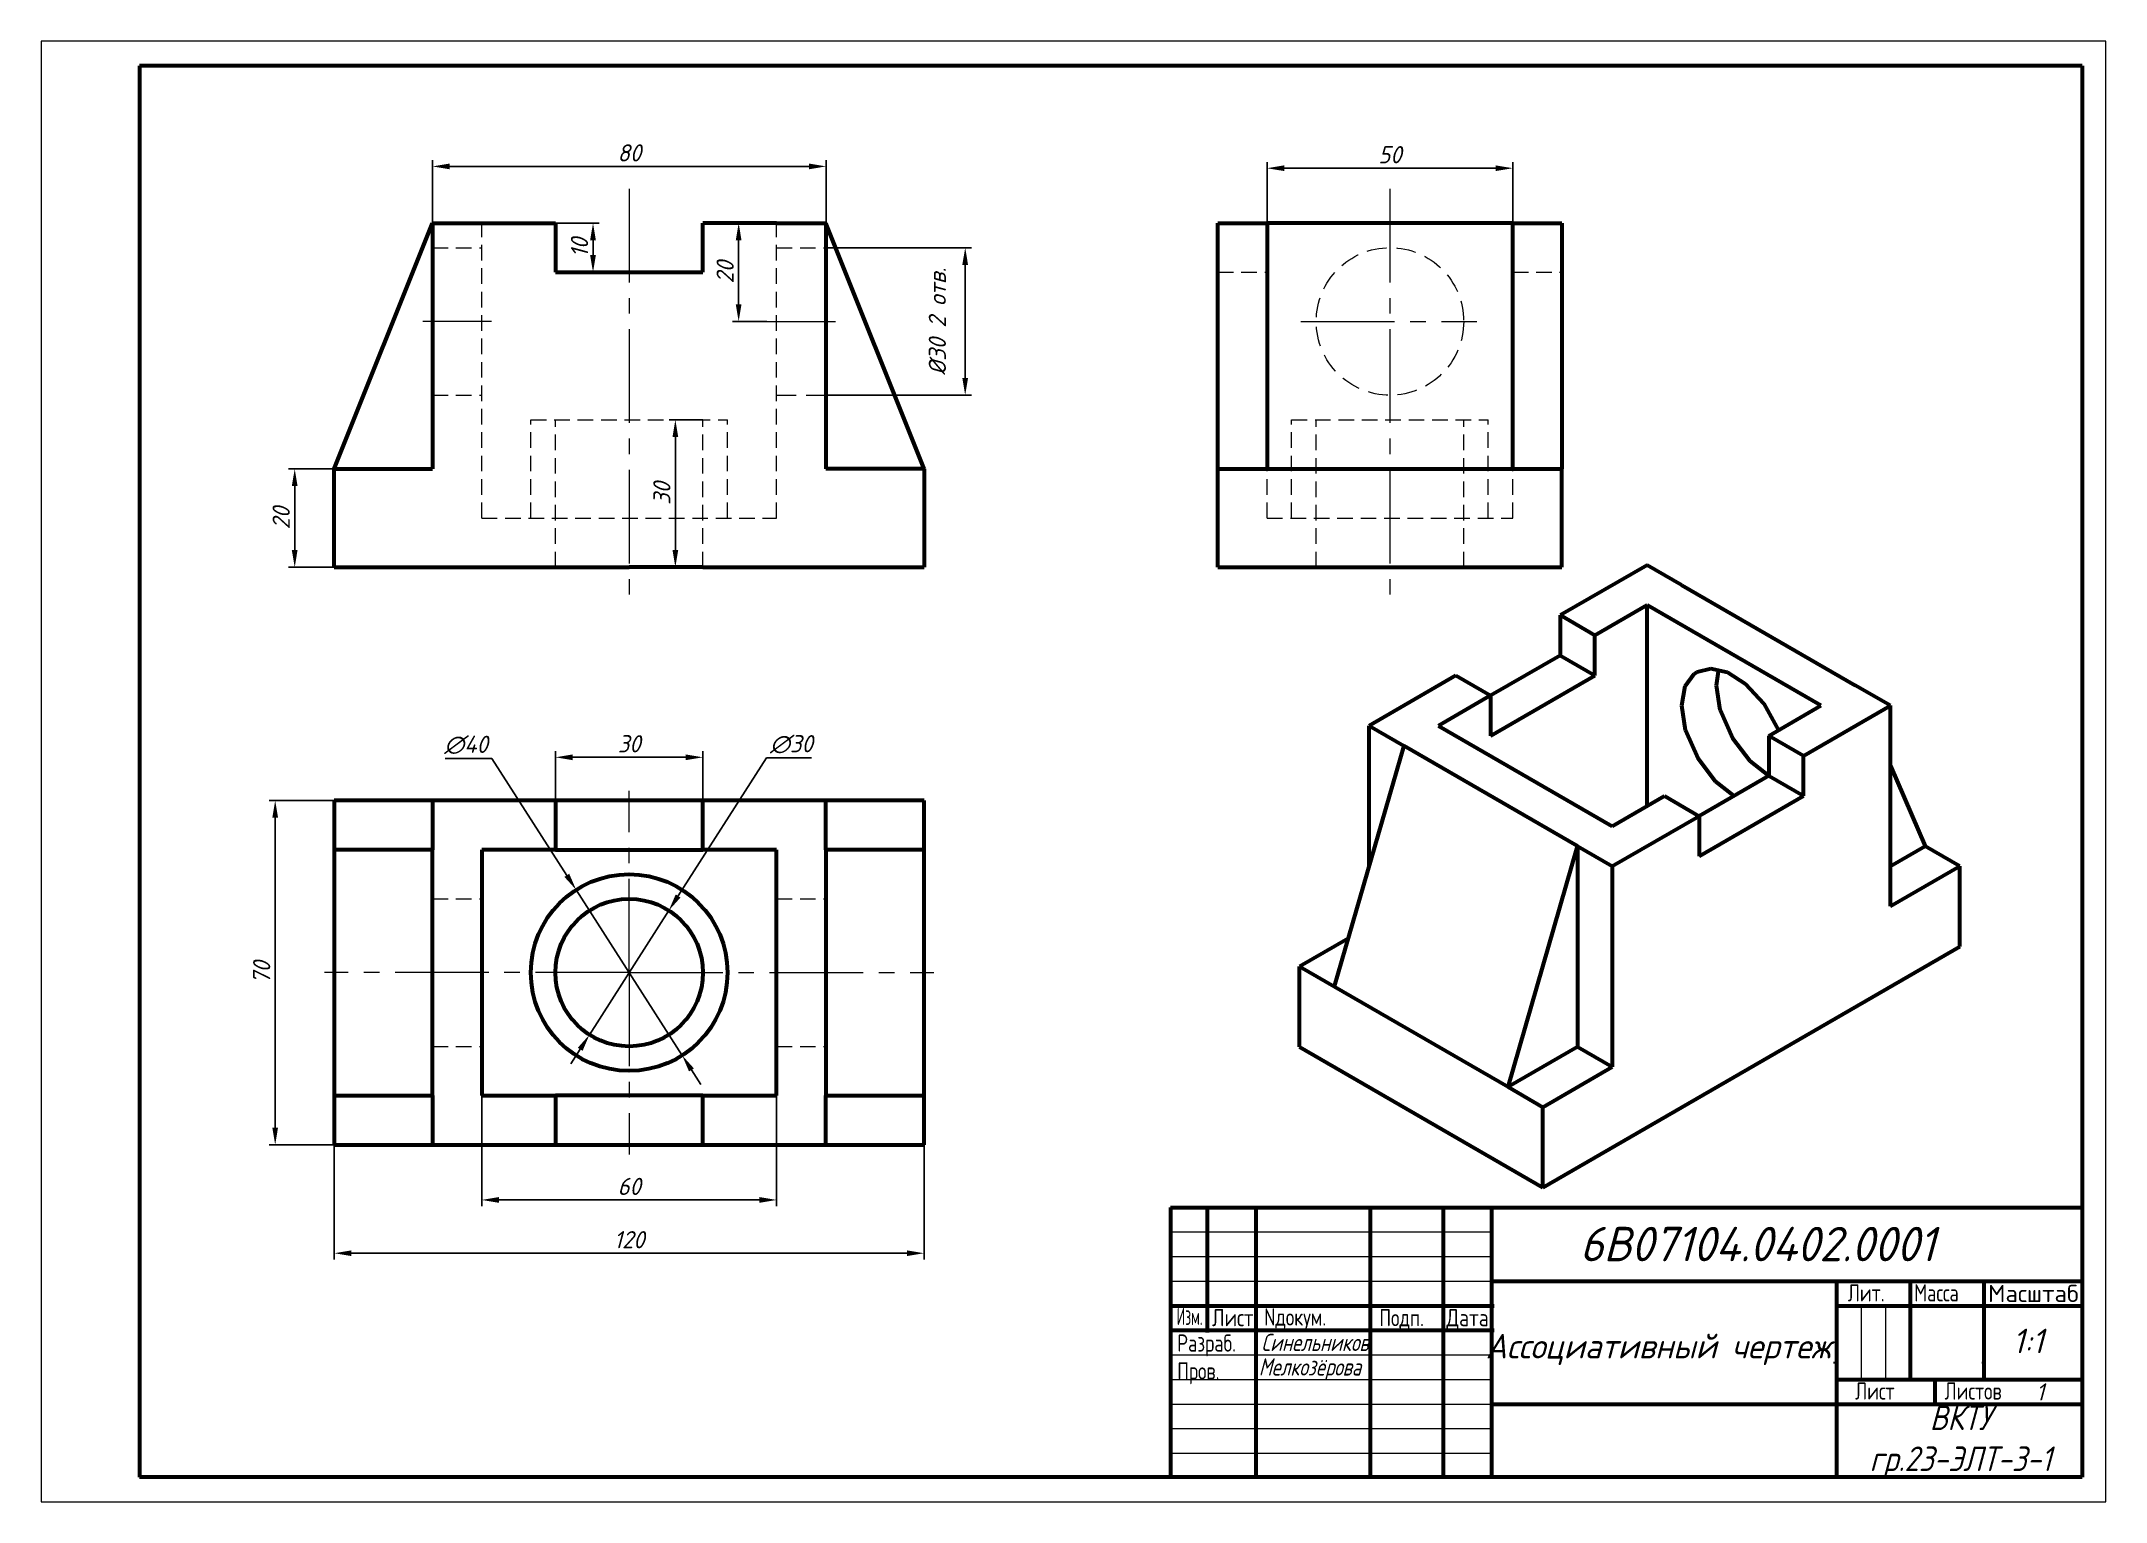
# Model space of a CAD drawing. Extents: x 0 to 1751, y 0 to 297.
# Drawn here: x 1331.1 to 1751.1, y 0 to 297 of the extents above; entities that cross this region are included whole.
import ezdxf
from ezdxf.enums import TextEntityAlignment as Align

# ---------------------------------------------------------------- set-up
doc = ezdxf.new("R2010")
doc.units = 0
for name, pattern in [('CENTER2', [28.575, 19.05, -3.175, 3.175, -3.175]), ('CONTI', [0]), ('K5LT_DASHED', [6, 4, -2]), ('K5LT_THIN', [0]), ('невидимая2', [4.7625, 3.175, -1.5875])]:
    doc.linetypes.add(name, pattern=pattern)
doc.layers.get('DEFPOINTS').update_dxf_attribs({"linetype": 'CONTINUOUS'})
for name, color, linetype, lineweight in [('КОНТУР', 7, 'CONTINUOUS', 60), ('НЕВИДИМЫЙ', 116, 'невидимая2', 20), ('ОСИ', 14, 'CENTER2', 20), ('РАЗМЕРЫ', 164, 'CONTINUOUS', 20), ('Рамка', 250, 'CONTI', 20)]:
    doc.layers.add(name, color=color, linetype=linetype, lineweight=lineweight)
doc.layers.add('Системный слой', color=7, linetype='CONTINUOUS')
doc.layers.add('Формат', color=251, linetype='CONTINUOUS')
doc.styles.add('RUSS', font='GOST_B.TTF', dxfattribs={"oblique": 15})
doc.styles.get("Standard").update_dxf_attribs({"font": 'GOST_B.TTF', "oblique": 15})
doc.dimstyles.new('1', dxfattribs={"dimtxt": 3.5, "dimasz": 3.5, "dimexe": 1.25, "dimexo": 0, "dimgap": 1, "dimtad": 1, "dimtoh": 1, "dimdec": 0, "dimdsep": 46, "dimlunit": 6, "dimtxsty": 'RUSS', "dimcen": 0, "dimadec": 0, "dimazin": 0, "dimtfac": 1, "dimtdec": 0, "dimtmove": 0, "dimatfit": 3, "dimfxl": 1, "dimtolj": 1, "dimtzin": 0, "dimarcsym": 0})

msp = doc.modelspace()

# ---------------------------------------------------------------- texts
at = {"layer": 'КОНТУР', "style": 'RUSS', "width": 0.8}
for s, p in [('Лит.', (1698.68, 40.73)), ('Масса', (1712.18, 40.73)), ('Nдокум.', (1579.92, 35.81)), ('Подп.', (1603.39, 35.68)), ('Разраб.', (1562.25, 30.51)), ('Пров.', (1562.25, 24.85))]:
    msp.add_text(s, height=3.5, dxfattribs=at).set_placement(p)
at = {"layer": 'КОНТУР', "style": 'RUSS'}
for s, width, p, p2 in [('Масштаб', 0.984603, (1727.2, 40.6), (1745.63, 40.6)), ('Изм.', 0.599806, (1562.13, 35.93), (1567.43, 35.93)), ('Лист', 0.813309, (1569.32, 35.68), (1577.77, 35.68)), ('Дата', 0.773685, (1617.02, 35.68), (1625.6, 35.68))]:
    msp.add_text(s, height=3.5, dxfattribs=dict(at, width=width)).set_placement(p, p2, align=Align.FIT)
at = {"layer": 'КОНТУР', "lineweight": 60, "ltscale": 0.8, "style": 'RUSS', "width": 0.8}
msp.add_text('Лист', height=3.5, dxfattribs=at).set_placement((1700.17, 20.76))
at = {"layer": 'КОНТУР', "ltscale": 0.8, "style": 'RUSS', "width": 0.8}
msp.add_text('Листов', height=3.5, dxfattribs=at).set_placement((1718.37, 20.76))
at = {"layer": 'ОСИ', "insert": (1644.13, 55.9), "char_height": 7, "attachment_point": 1, "style": 'RUSS'}
msp.add_mtext_dynamic_manual_height_columns('{\\C0;6В07104.0402.0001}', width=81.4811, gutter_width=17.5, heights=[0], dxfattribs=at)
at = {"layer": 'ОСИ', "color": 0, "attachment_point": 1, "style": 'RUSS'}
for s, width, insert, char_height in [('1:1', 6.3294, (1732.18, 35.19), 5), ('1', 5.8013, (1736.96, 24.06), 3.5)]:
    msp.add_mtext_dynamic_manual_height_columns(s, width=width, gutter_width=17.5, heights=[0], dxfattribs=dict(at, insert=insert, char_height=char_height))
at = {"layer": 'Формат'}
for s, insert, char_height, width, attachment_point in [('{\\W0.8;\\C0;Синельников}', (1579.37, 32.39), 3.5, 21, 4), ('{\\W0.8;\\C0;Мелкозёрова}', (1578.84, 26.93), 3.5, 21, 4), ('{\\W0.9;\\C0;ВКТУ\\Pгр.23-ЭЛТ-3-1}', (1721.61, 12.22), 5, 65.7678, 5)]:
    msp.add_mtext(s, dxfattribs=dict(at, insert=insert, char_height=char_height, width=width, attachment_point=attachment_point))
at = {"layer": 'Формат', "color": 0, "insert": (1660.07, 30.96), "char_height": 5, "width": 69.6, "attachment_point": 5}
msp.add_mtext('Ассоциативный чертеж', dxfattribs=at)

# ---------------------------------------------------------------- blocks, each defined once
blk = doc.blocks.new('*D111')
at = {"layer": 'DEFPOINTS', "color": 0, "transparency": 16777216}
for p in [(1630.52, 271.19), (1580.52, 260.03), (1630.52, 260.03)]:
    blk.add_point(p, dxfattribs=at)
at = {"layer": 'РАЗМЕРЫ', "color": 0, "lineweight": -2, "transparency": 16777216}
for p, q in [((1580.52, 260.03), (1580.52, 272.44)), ((1584.02, 271.19), (1627.02, 271.19)), ((1630.52, 260.03), (1630.52, 272.44))]:
    blk.add_line(p, q, dxfattribs=at)
at = {"layer": 'РАЗМЕРЫ', "color": 0, "transparency": 16777216}
for points in [[(1584.02, 271.77), (1584.02, 270.61), (1580.52, 271.19)], [(1627.02, 271.77), (1627.02, 270.61), (1630.52, 271.19)]]:
    blk.add_solid(points, dxfattribs=at)
at = {"layer": 'РАЗМЕРЫ', "color": 0, "transparency": 16777216, "insert": (1605.52, 273.94), "char_height": 3.5, "attachment_point": 5, "style": 'RUSS'}
blk.add_mtext('\\A1;50', dxfattribs=at)
blk = doc.blocks.new('*D113')
at = {"layer": 'DEFPOINTS', "color": 0, "transparency": 16777216}
for p in [(1473.02, 260.03), (1478.74, 260.03), (1478.74, 240.03)]:
    blk.add_point(p, dxfattribs=at)
at = {"layer": 'РАЗМЕРЫ', "color": 0, "lineweight": -2, "transparency": 16777216}
for p, q in [((1478.74, 260.03), (1471.77, 260.03)), ((1473.02, 243.53), (1473.02, 256.53)), ((1478.74, 240.03), (1471.77, 240.03))]:
    blk.add_line(p, q, dxfattribs=at)
at = {"layer": 'РАЗМЕРЫ', "color": 0, "transparency": 16777216}
for points in [[(1472.43, 256.53), (1473.6, 256.53), (1473.02, 260.03)], [(1472.43, 243.53), (1473.6, 243.53), (1473.02, 240.03)]]:
    blk.add_solid(points, dxfattribs=at)
at = {"layer": 'РАЗМЕРЫ', "color": 0, "transparency": 16777216, "insert": (1470.27, 250.03), "char_height": 3.5, "attachment_point": 5, "rotation": 90, "style": 'RUSS'}
blk.add_mtext('\\A1;20', dxfattribs=at)
blk = doc.blocks.new('*D114')
at = {"layer": 'DEFPOINTS', "color": 0, "transparency": 16777216}
for p in [(1435.74, 260.03), (1435.74, 250.03), (1443.39, 250.03)]:
    blk.add_point(p, dxfattribs=at)
at = {"layer": 'РАЗМЕРЫ', "color": 0, "lineweight": -2, "transparency": 16777216}
for p, q in [((1435.74, 260.03), (1444.64, 260.03)), ((1443.39, 256.53), (1443.39, 253.53)), ((1435.74, 250.03), (1444.64, 250.03))]:
    blk.add_line(p, q, dxfattribs=at)
at = {"layer": 'РАЗМЕРЫ', "color": 0, "transparency": 16777216}
for points in [[(1442.8, 256.53), (1443.97, 256.53), (1443.39, 260.03)], [(1442.8, 253.53), (1443.97, 253.53), (1443.39, 250.03)]]:
    blk.add_solid(points, dxfattribs=at)
at = {"layer": 'РАЗМЕРЫ', "color": 0, "transparency": 16777216, "insert": (1440.64, 255.03), "char_height": 3.5, "attachment_point": 5, "rotation": 90, "style": 'RUSS'}
blk.add_mtext('\\A1;10', dxfattribs=at)
blk = doc.blocks.new('*D115')
at = {"layer": 'DEFPOINTS', "color": 0, "transparency": 16777216}
for p in [(1490.8, 271.56), (1410.74, 260.03), (1490.8, 260.03)]:
    blk.add_point(p, dxfattribs=at)
at = {"layer": 'РАЗМЕРЫ', "color": 0, "lineweight": -2, "transparency": 16777216}
for p, q in [((1410.74, 260.03), (1410.74, 272.81)), ((1414.24, 271.56), (1487.3, 271.56)), ((1490.8, 260.03), (1490.8, 272.81))]:
    blk.add_line(p, q, dxfattribs=at)
at = {"layer": 'РАЗМЕРЫ', "color": 0, "transparency": 16777216}
for points in [[(1414.24, 272.14), (1414.24, 270.97), (1410.74, 271.56)], [(1487.3, 272.14), (1487.3, 270.97), (1490.8, 271.56)]]:
    blk.add_solid(points, dxfattribs=at)
at = {"layer": 'РАЗМЕРЫ', "color": 0, "transparency": 16777216, "insert": (1450.77, 274.31), "char_height": 3.5, "attachment_point": 5, "style": 'RUSS'}
blk.add_mtext('\\A1;80', dxfattribs=at)
blk = doc.blocks.new('*D116')
at = {"layer": 'DEFPOINTS', "color": 0, "transparency": 16777216}
for p in [(1390.74, 210.03), (1382.7, 190.03), (1390.74, 190.03)]:
    blk.add_point(p, dxfattribs=at)
at = {"layer": 'РАЗМЕРЫ', "color": 0, "lineweight": -2, "transparency": 16777216}
for p, q in [((1390.74, 210.03), (1381.45, 210.03)), ((1382.7, 206.53), (1382.7, 193.53)), ((1390.74, 190.03), (1381.45, 190.03))]:
    blk.add_line(p, q, dxfattribs=at)
at = {"layer": 'РАЗМЕРЫ', "color": 0, "transparency": 16777216}
for points in [[(1382.11, 206.53), (1383.28, 206.53), (1382.7, 210.03)], [(1382.11, 193.53), (1383.28, 193.53), (1382.7, 190.03)]]:
    blk.add_solid(points, dxfattribs=at)
at = {"layer": 'РАЗМЕРЫ', "color": 0, "transparency": 16777216, "insert": (1379.95, 200.03), "char_height": 3.5, "attachment_point": 5, "rotation": 90, "style": 'RUSS'}
blk.add_mtext('\\A1;20', dxfattribs=at)
blk = doc.blocks.new('*D117')
at = {"layer": 'DEFPOINTS', "color": 0, "transparency": 16777216}
for p in [(1465.74, 220.03), (1460.14, 190.03), (1465.74, 190.03)]:
    blk.add_point(p, dxfattribs=at)
at = {"layer": 'РАЗМЕРЫ', "color": 0, "lineweight": -2, "transparency": 16777216}
for p, q in [((1465.74, 220.03), (1458.89, 220.03)), ((1460.14, 216.53), (1460.14, 193.53)), ((1465.74, 190.03), (1458.89, 190.03))]:
    blk.add_line(p, q, dxfattribs=at)
at = {"layer": 'РАЗМЕРЫ', "color": 0, "transparency": 16777216}
for points in [[(1459.56, 216.53), (1460.72, 216.53), (1460.14, 220.03)], [(1459.56, 193.53), (1460.72, 193.53), (1460.14, 190.03)]]:
    blk.add_solid(points, dxfattribs=at)
at = {"layer": 'РАЗМЕРЫ', "color": 0, "transparency": 16777216, "insert": (1457.39, 205.03), "char_height": 3.5, "attachment_point": 5, "rotation": 90, "style": 'RUSS'}
blk.add_mtext('\\A1;30', dxfattribs=at)
blk = doc.blocks.new('*D118')
at = {"layer": 'DEFPOINTS', "color": 0, "transparency": 16777216}
for p in [(1490.74, 255.03), (1519.11, 255.03), (1490.74, 225.03)]:
    blk.add_point(p, dxfattribs=at)
at = {"layer": 'РАЗМЕРЫ', "color": 0, "lineweight": -2, "transparency": 16777216}
for p, q in [((1490.74, 255.03), (1520.36, 255.03)), ((1519.11, 228.53), (1519.11, 251.53)), ((1490.74, 225.03), (1520.36, 225.03))]:
    blk.add_line(p, q, dxfattribs=at)
at = {"layer": 'РАЗМЕРЫ', "color": 0, "transparency": 16777216}
for points in [[(1518.52, 251.53), (1519.69, 251.53), (1519.11, 255.03)], [(1518.52, 228.53), (1519.69, 228.53), (1519.11, 225.03)]]:
    blk.add_solid(points, dxfattribs=at)
at = {"layer": 'РАЗМЕРЫ', "color": 0, "transparency": 16777216, "insert": (1513.44, 240.03), "char_height": 3.5, "width": 22.2789, "attachment_point": 5, "rotation": 90, "style": 'RUSS'}
blk.add_mtext('\\A1;%%C30 2 отв.', dxfattribs=at)
blk = doc.blocks.new('*D123')
at = {"layer": 'DEFPOINTS', "color": 0, "transparency": 16777216}
for p in [(1420.74, 82.6), (1480.74, 82.6), (1480.74, 61.37)]:
    blk.add_point(p, dxfattribs=at)
at = {"layer": 'РАЗМЕРЫ', "color": 0, "lineweight": -2, "transparency": 16777216}
for p, q in [((1420.74, 82.6), (1420.74, 60.12)), ((1480.74, 82.6), (1480.74, 60.12)), ((1424.24, 61.37), (1477.24, 61.37))]:
    blk.add_line(p, q, dxfattribs=at)
at = {"layer": 'РАЗМЕРЫ', "color": 0, "transparency": 16777216}
for points in [[(1424.24, 61.95), (1424.24, 60.78), (1420.74, 61.37)], [(1477.24, 61.95), (1477.24, 60.78), (1480.74, 61.37)]]:
    blk.add_solid(points, dxfattribs=at)
at = {"layer": 'РАЗМЕРЫ', "color": 0, "transparency": 16777216, "insert": (1450.74, 64.12), "char_height": 3.5, "attachment_point": 5, "style": 'RUSS'}
blk.add_mtext('\\A1;60', dxfattribs=at)
blk = doc.blocks.new('*D78')
at = {"layer": 'DEFPOINTS', "color": 0, "transparency": 16777216}
for p in [(1390.74, 72.6), (1510.74, 72.6), (1510.74, 50.53)]:
    blk.add_point(p, dxfattribs=at)
at = {"layer": 'РАЗМЕРЫ', "color": 0, "lineweight": -2, "transparency": 16777216}
for p, q in [((1390.74, 72.6), (1390.74, 49.28)), ((1510.74, 72.6), (1510.74, 49.28)), ((1394.24, 50.53), (1507.24, 50.53))]:
    blk.add_line(p, q, dxfattribs=at)
at = {"layer": 'РАЗМЕРЫ', "color": 0, "transparency": 16777216}
for points in [[(1394.24, 51.11), (1394.24, 49.95), (1390.74, 50.53)], [(1507.24, 51.11), (1507.24, 49.95), (1510.74, 50.53)]]:
    blk.add_solid(points, dxfattribs=at)
at = {"layer": 'РАЗМЕРЫ', "color": 0, "transparency": 16777216, "insert": (1450.74, 53.28), "char_height": 3.5, "attachment_point": 5, "style": 'RUSS'}
blk.add_mtext('\\A1;120', dxfattribs=at)
blk = doc.blocks.new('*D79')
at = {"layer": 'DEFPOINTS', "color": 0, "transparency": 16777216}
for p in [(1390.74, 142.6), (1378.73, 72.6), (1390.74, 72.6)]:
    blk.add_point(p, dxfattribs=at)
at = {"layer": 'РАЗМЕРЫ', "color": 0, "lineweight": -2, "transparency": 16777216}
for p, q in [((1390.74, 142.6), (1377.48, 142.6)), ((1378.73, 139.1), (1378.73, 76.1)), ((1390.74, 72.6), (1377.48, 72.6))]:
    blk.add_line(p, q, dxfattribs=at)
at = {"layer": 'РАЗМЕРЫ', "color": 0, "transparency": 16777216}
for points in [[(1378.14, 139.1), (1379.31, 139.1), (1378.73, 142.6)], [(1378.14, 76.1), (1379.31, 76.1), (1378.73, 72.6)]]:
    blk.add_solid(points, dxfattribs=at)
at = {"layer": 'РАЗМЕРЫ', "color": 0, "transparency": 16777216, "insert": (1375.98, 107.6), "char_height": 3.5, "attachment_point": 5, "rotation": 90, "style": 'RUSS'}
blk.add_mtext('\\A1;70', dxfattribs=at)
blk = doc.blocks.new('*D80')
at = {"layer": 'DEFPOINTS', "color": 0, "transparency": 16777216}
for p in [(1465.74, 151.39), (1435.74, 142.6), (1465.74, 142.6)]:
    blk.add_point(p, dxfattribs=at)
at = {"layer": 'РАЗМЕРЫ', "color": 0, "lineweight": -2, "transparency": 16777216}
for p, q in [((1435.74, 142.6), (1435.74, 152.64)), ((1439.24, 151.39), (1462.24, 151.39)), ((1465.74, 142.6), (1465.74, 152.64))]:
    blk.add_line(p, q, dxfattribs=at)
at = {"layer": 'РАЗМЕРЫ', "color": 0, "transparency": 16777216}
for points in [[(1439.24, 151.97), (1439.24, 150.8), (1435.74, 151.39)], [(1462.24, 151.97), (1462.24, 150.8), (1465.74, 151.39)]]:
    blk.add_solid(points, dxfattribs=at)
at = {"layer": 'РАЗМЕРЫ', "color": 0, "transparency": 16777216, "insert": (1450.74, 154.14), "char_height": 3.5, "attachment_point": 5, "style": 'RUSS'}
blk.add_mtext('\\A1;30', dxfattribs=at)
blk = doc.blocks.new('*D81')
at = {"layer": 'DEFPOINTS', "color": 0, "transparency": 16777216}
for p in [(1458.81, 120.24), (1442.66, 94.96)]:
    blk.add_point(p, dxfattribs=at)
at = {"layer": 'РАЗМЕРЫ', "color": 0, "lineweight": -2, "transparency": 16777216}
for p, q in [((1478.65, 151.29), (1460.7, 123.19)), ((1487.85, 151.29), (1478.65, 151.29)), ((1442.66, 94.96), (1458.81, 120.24)), ((1440.78, 92.01), (1438.89, 89.06))]:
    blk.add_line(p, q, dxfattribs=at)
at = {"layer": 'РАЗМЕРЫ', "color": 0, "transparency": 16777216}
for points in [[(1460.21, 123.5), (1461.19, 122.87), (1458.81, 120.24)], [(1440.29, 92.32), (1441.27, 91.69), (1442.66, 94.96)]]:
    blk.add_solid(points, dxfattribs=at)
at = {"layer": 'РАЗМЕРЫ', "color": 0, "transparency": 16777216, "insert": (1483.75, 154.04), "char_height": 3.5, "attachment_point": 5, "style": 'RUSS'}
blk.add_mtext('\\A1;∅30', dxfattribs=at)
blk = doc.blocks.new('*D82')
at = {"layer": 'DEFPOINTS', "color": 0, "transparency": 16777216}
for p in [(1439.95, 124.44), (1461.53, 90.76)]:
    blk.add_point(p, dxfattribs=at)
at = {"layer": 'РАЗМЕРЫ', "color": 0, "lineweight": -2, "transparency": 16777216}
for p, q in [((1413.28, 151.16), (1422.83, 151.16)), ((1422.83, 151.16), (1438.06, 127.38)), ((1461.53, 90.76), (1439.95, 124.44)), ((1463.42, 87.81), (1465.3, 84.86))]:
    blk.add_line(p, q, dxfattribs=at)
at = {"layer": 'РАЗМЕРЫ', "color": 0, "transparency": 16777216}
for points in [[(1438.55, 127.7), (1437.57, 127.07), (1439.95, 124.44)], [(1463.91, 88.12), (1462.92, 87.5), (1461.53, 90.76)]]:
    blk.add_solid(points, dxfattribs=at)
at = {"layer": 'РАЗМЕРЫ', "color": 0, "transparency": 16777216, "insert": (1417.55, 153.91), "char_height": 3.5, "attachment_point": 5, "style": 'RUSS'}
blk.add_mtext('\\A1;∅40', dxfattribs=at)

# ---------------------------------------------------------------- dimensions: what is measured, and where the dimension line sits
at = {"layer": 'РАЗМЕРЫ'}
for base, p1, p2, picture, middle in [((1490.8, 271.56), (1410.74, 260.03), (1490.8, 260.03), '*D115', (1450.77, 274.31)), ((1630.52, 271.19), (1580.52, 260.03), (1630.52, 260.03), '*D111', (1605.52, 273.94)), ((1465.74, 151.39), (1435.74, 142.6), (1465.74, 142.6), '*D80', (1450.74, 154.14)), ((1480.74, 61.37), (1420.74, 82.6), (1480.74, 82.6), '*D123', (1450.74, 64.12)), ((1510.74, 50.53), (1390.74, 72.6), (1510.74, 72.6), '*D78', (1450.74, 53.28))]:
    dim = msp.add_linear_dim(base=base, p1=p1, p2=p2, dimstyle='1', dxfattribs=at)
    dim.commit()
    dim.dimension.update_dxf_attribs({"geometry": picture, "text_midpoint": middle})
for base, p1, p2, picture, middle in [((1443.39, 250.03), (1435.74, 260.03), (1435.74, 250.03), '*D114', (1440.64, 255.03)), ((1473.02, 260.03), (1478.74, 240.03), (1478.74, 260.03), '*D113', (1470.27, 250.03)), ((1460.14, 190.03), (1465.74, 220.03), (1465.74, 190.03), '*D117', (1457.39, 205.03)), ((1382.7, 190.03), (1390.74, 210.03), (1390.74, 190.03), '*D116', (1379.95, 200.03)), ((1378.73, 72.6), (1390.74, 142.6), (1390.74, 72.6), '*D79', (1375.98, 107.6))]:
    dim = msp.add_linear_dim(base=base, p1=p1, p2=p2, angle=90, dimstyle='1', dxfattribs=at)
    dim.commit()
    dim.dimension.update_dxf_attribs({"geometry": picture, "text_midpoint": middle})
dim = msp.add_linear_dim(base=(1519.11, 255.03), p1=(1490.74, 225.03), p2=(1490.74, 255.03), angle=90, text='%%C<> 2 отв.', dimstyle='1', dxfattribs=at)
dim.commit()
dim.dimension.update_dxf_attribs({"geometry": '*D118', "text_midpoint": (1513.44, 240.03)})
for p1, p2, picture, middle in [((1461.53, 90.76), (1439.95, 124.44), '*D82', (1417.55, 151.16)), ((1442.66, 94.96), (1458.81, 120.24), '*D81', (1483.75, 151.29))]:
    dim = msp.add_diameter_dim_2p(p1=p1, p2=p2, dimstyle='1', dxfattribs=at)
    dim.commit()
    dim.dimension.update_dxf_attribs({"geometry": picture, "text_midpoint": middle, "dimtype": 163})

# ---------------------------------------------------------------- linework, layer by layer
at = {"layer": 'КОНТУР', "lineweight": 20}
for p, q in [((1331.14, 297), (1331.14, 0)), ((1751.14, 297), (1331.14, 297)), ((1751.14, 0), (1751.14, 297)), ((1561.36, 54.86), (1626.36, 54.86)), ((1561.36, 49.86), (1626.36, 49.86)), ((1561.36, 44.86), (1626.36, 44.86)), ((1701.36, 39.86), (1701.36, 24.86)), ((1706.36, 39.86), (1706.36, 24.86)), ((1561.36, 29.86), (1626.36, 29.86)), ((1561.36, 24.86), (1626.36, 24.86)), ((1561.36, 19.86), (1626.36, 19.86)), ((1561.36, 14.86), (1626.36, 14.86)), ((1561.36, 9.86), (1626.36, 9.86)), ((1331.14, 0), (1751.14, 0))]:
    msp.add_line(p, q, dxfattribs=at)
at = {"layer": 'КОНТУР', "lineweight": 60}
for p, q in [((1746.36, 292), (1351.14, 292)), ((1351.14, 292), (1351.14, 5)), ((1746.36, 292), (1746.36, 5)), ((1560.9, 59.86), (1746.36, 59.86)), ((1568.36, 59.86), (1568.36, 34.43)), ((1578.24, 59.86), (1578.24, 4.75)), ((1601.51, 59.86), (1601.51, 4.75)), ((1616.36, 59.86), (1616.36, 34.86)), ((1626.2, 59.86), (1626.2, 4.75)), ((1626.2, 44.86), (1746.36, 44.86)), ((1696.34, 44.86), (1696.34, 5.22)), ((1711.36, 44.86), (1711.36, 24.86)), ((1726.36, 44.86), (1726.36, 24.54)), ((1561.36, 39.86), (1626.73, 39.86)), ((1561.36, 34.86), (1626.73, 34.86)), ((1626.2, 19.86), (1746.36, 19.86)), ((1746.36, 5), (1351.14, 5))]:
    msp.add_line(p, q, dxfattribs=at)
at = {"layer": 'КОНТУР'}
for p, q in [((1390.74, 210.03), (1410.74, 260.03)), ((1410.74, 260.03), (1435.74, 260.03)), ((1410.74, 260.03), (1410.74, 210.03)), ((1435.74, 260.03), (1435.74, 250.03)), ((1465.74, 250.03), (1465.74, 260.03)), ((1480.74, 260.03), (1465.74, 260.03)), ((1480.74, 260.03), (1490.74, 260.03)), ((1510.74, 210.03), (1490.74, 260.03)), ((1490.74, 260.03), (1490.74, 210.03)), ((1570.52, 210.03), (1570.52, 260.03)), ((1570.52, 260.03), (1580.52, 260.03)), ((1630.52, 260.03), (1580.52, 260.03)), ((1580.52, 260.03), (1580.52, 210.03)), ((1630.52, 210.03), (1630.52, 260.03)), ((1630.52, 260.03), (1640.52, 260.03)), ((1640.52, 260.03), (1640.52, 210.03)), ((1435.74, 250.03), (1450.74, 250.03)), ((1450.74, 250.03), (1465.74, 250.03)), ((1390.74, 190.03), (1390.74, 210.03)), ((1390.74, 210.03), (1410.74, 210.03)), ((1510.74, 210.03), (1490.74, 210.03)), ((1510.74, 210.03), (1510.74, 190.03)), ((1570.52, 190.03), (1570.52, 210.03)), ((1570.52, 210.03), (1580.52, 210.03)), ((1580.52, 210.03), (1630.52, 210.03)), ((1630.52, 210.03), (1640.52, 210.03)), ((1640.52, 190.03), (1640.52, 210.03)), ((1390.74, 190.03), (1450.74, 190.03)), ((1465.74, 190.03), (1450.74, 190.03)), ((1465.74, 190.03), (1510.74, 190.03)), ((1570.52, 190.03), (1640.52, 190.03)), ((1657.83, 190.48), (1640.16, 180.28)), ((1664.91, 186.4), (1657.83, 190.48)), ((1664.91, 186.4), (1700.26, 165.99)), ((1657.83, 182.32), (1647.23, 176.19)), ((1693.19, 161.9), (1657.83, 182.32)), ((1657.83, 141.49), (1657.83, 182.32)), ((1640.16, 180.28), (1640.16, 172.11)), ((1647.23, 176.19), (1640.16, 180.28)), ((1647.23, 168.03), (1647.23, 176.19)), ((1618.94, 168.03), (1601.27, 157.82)), ((1618.94, 168.03), (1626.01, 163.95)), ((1640.16, 172.11), (1626.01, 163.95)), ((1626.01, 155.78), (1647.23, 168.03)), ((1640.16, 172.11), (1647.23, 168.03)), ((1665.59, 165.84), (1667.39, 168.34)), ((1667.39, 168.34), (1668.01, 168.77)), ((1668.01, 168.77), (1670.81, 169.47)), ((1670.81, 169.47), (1674.18, 168.7)), ((1671.98, 165.99), (1672.43, 169.28)), ((1674.18, 168.7), (1677.87, 166.36)), ((1626.01, 163.95), (1615.41, 157.82)), ((1626.01, 163.95), (1626.01, 155.78)), ((1664.91, 161.9), (1665.59, 165.84)), ((1672.73, 161.01), (1671.98, 165.99)), ((1677.87, 166.36), (1681.58, 162.33)), ((1707.33, 161.9), (1700.26, 165.99)), ((1665.66, 156.92), (1664.91, 161.9)), ((1675.27, 155.22), (1672.73, 161.01)), ((1681.58, 162.33), (1684.57, 156.93)), ((1682.58, 155.78), (1693.19, 161.9)), ((1689.65, 151.7), (1707.33, 161.9)), ((1707.33, 121.08), (1707.33, 161.9)), ((1601.27, 129.24), (1601.27, 157.82)), ((1601.27, 157.82), (1608.34, 153.74)), ((1615.41, 157.82), (1650.76, 137.41)), ((1668.2, 151.14), (1665.66, 156.92)), ((1689.65, 151.7), (1682.58, 155.78)), ((1682.58, 155.78), (1682.58, 147.62)), ((1608.34, 153.74), (1594.19, 104.75)), ((1643.69, 133.33), (1608.34, 153.74)), ((1678.83, 150.57), (1675.27, 155.22)), ((1689.65, 143.53), (1689.65, 151.7)), ((1671.76, 146.49), (1668.2, 151.14)), ((1682.58, 147.62), (1668.44, 139.45)), ((1682.58, 147.62), (1678.83, 150.57)), ((1682.58, 147.62), (1689.65, 143.53)), ((1707.33, 149.66), (1714.4, 133.33)), ((1650.76, 137.41), (1661.37, 143.53)), ((1661.37, 143.53), (1668.44, 139.45)), ((1668.44, 131.29), (1689.65, 143.53)), ((1675.51, 143.53), (1671.76, 146.49)), ((1390.74, 142.6), (1390.74, 132.6)), ((1410.74, 142.6), (1390.74, 142.6)), ((1435.74, 142.6), (1410.74, 142.6)), ((1410.74, 142.6), (1410.74, 132.6)), ((1435.74, 142.6), (1435.74, 132.6)), ((1465.74, 142.6), (1435.74, 142.6)), ((1490.74, 142.6), (1465.74, 142.6)), ((1465.74, 132.6), (1465.74, 142.6)), ((1490.74, 132.6), (1490.74, 142.6)), ((1510.74, 142.6), (1490.74, 142.6)), ((1510.74, 132.6), (1510.74, 142.6)), ((1650.76, 129.24), (1668.44, 139.45)), ((1668.44, 139.45), (1668.44, 131.29)), ((1390.74, 132.6), (1390.74, 82.6)), ((1410.74, 132.6), (1390.74, 132.6)), ((1410.74, 82.6), (1410.74, 132.6)), ((1435.74, 132.6), (1420.74, 132.6)), ((1420.74, 132.6), (1420.74, 82.6)), ((1435.74, 132.6), (1465.74, 132.6)), ((1480.74, 132.6), (1465.74, 132.6)), ((1480.74, 82.6), (1480.74, 132.6)), ((1490.74, 132.6), (1490.74, 82.6)), ((1510.74, 132.6), (1490.74, 132.6)), ((1510.74, 82.6), (1510.74, 132.6)), ((1629.55, 84.34), (1643.69, 133.33)), ((1643.69, 133.33), (1643.69, 92.5)), ((1643.69, 133.33), (1650.76, 129.24)), ((1707.33, 129.24), (1714.4, 133.33)), ((1721.47, 129.24), (1714.4, 133.33)), ((1650.76, 129.24), (1650.76, 88.42)), ((1707.33, 121.08), (1721.47, 129.24)), ((1721.47, 112.91), (1721.47, 129.24)), ((1597.02, 114.55), (1587.12, 108.83)), ((1636.62, 63.93), (1721.47, 112.91)), ((1587.12, 92.5), (1587.12, 108.83)), ((1587.12, 108.83), (1594.19, 104.75)), ((1594.19, 104.75), (1629.55, 84.34)), ((1587.12, 92.5), (1636.62, 63.93)), ((1643.69, 92.5), (1629.55, 84.34)), ((1643.69, 92.5), (1650.76, 88.42)), ((1636.62, 80.26), (1650.76, 88.42)), ((1629.55, 84.34), (1636.62, 80.26)), ((1390.74, 82.6), (1410.74, 82.6)), ((1390.74, 82.6), (1390.74, 72.6)), ((1410.74, 82.6), (1410.74, 72.6)), ((1420.74, 82.6), (1435.74, 82.6)), ((1435.74, 82.6), (1435.74, 72.6)), ((1465.74, 82.6), (1435.74, 82.6)), ((1465.74, 72.6), (1465.74, 82.6)), ((1465.74, 82.6), (1480.74, 82.6)), ((1490.74, 72.6), (1490.74, 82.6)), ((1490.74, 82.6), (1510.74, 82.6)), ((1510.74, 72.6), (1510.74, 82.6)), ((1636.62, 63.93), (1636.62, 80.26)), ((1390.74, 72.6), (1410.74, 72.6)), ((1410.74, 72.6), (1435.74, 72.6)), ((1435.74, 72.6), (1465.74, 72.6)), ((1465.74, 72.6), (1490.74, 72.6)), ((1490.74, 72.6), (1510.74, 72.6)), ((1560.9, 59.86), (1560.9, 5)), ((1616.36, 39.86), (1616.36, 39.86)), ((1616.36, 39.86), (1616.36, 4.86)), ((1696.36, 39.86), (1746.32, 39.86)), ((1696.36, 24.86), (1746.32, 24.86)), ((1716.36, 24.86), (1716.36, 19.86)), ((1406.36, 5), (1406.36, 5))]:
    msp.add_line(p, q, dxfattribs=at)
at = {"layer": 'КОНТУР', "lineweight": 25}
for p, q in [((1351.14, 5), (1351.14, 60)), ((1616.36, 34.86), (1616.36, 34.86)), ((1351.14, 5), (1536.36, 5))]:
    msp.add_line(p, q, dxfattribs=at)
at = {"layer": 'КОНТУР', "linetype": 'ByBlock'}
for p, q in [((1696.2, 28.09), (1696.2, 28.46)), ((1711.46, 26.94), (1711.46, 28.46)), ((1711.46, 26.94), (1711.46, 28.46)), ((1726.26, 28.47), (1726.26, 28.1)), ((1726.26, 28.47), (1726.26, 28.1))]:
    msp.add_line(p, q, dxfattribs=at)
at = {"layer": 'КОНТУР'}
for radius in [20, 15]:
    msp.add_circle((1450.74, 107.6), radius, dxfattribs=at)
at = {"layer": 'НЕВИДИМЫЙ'}
for p, q in [((1420.74, 200.03), (1420.74, 260.03)), ((1480.74, 200.03), (1480.74, 260.03)), ((1410.74, 255.03), (1420.74, 255.03)), ((1480.74, 255.03), (1490.74, 255.03)), ((1570.52, 250.03), (1580.52, 250.03)), ((1630.52, 250.03), (1640.52, 250.03)), ((1410.74, 225.03), (1420.74, 225.03)), ((1430.74, 200.03), (1430.74, 220.03)), ((1430.74, 220.03), (1470.74, 220.03)), ((1435.74, 190.03), (1435.74, 220.03)), ((1465.74, 190.03), (1465.74, 220.03)), ((1470.74, 200.03), (1470.74, 220.03)), ((1585.52, 200.03), (1585.52, 220.03)), ((1585.52, 220.03), (1625.52, 220.03)), ((1590.52, 190.03), (1590.52, 220.03)), ((1620.52, 190.03), (1620.52, 220.03)), ((1625.52, 200.03), (1625.52, 220.03)), ((1580.52, 200.03), (1580.52, 210.03)), ((1630.52, 200.03), (1630.52, 210.03)), ((1420.74, 200.03), (1480.74, 200.03)), ((1580.52, 200.03), (1630.52, 200.03)), ((1410.74, 122.6), (1420.74, 122.6)), ((1480.74, 122.6), (1490.74, 122.6)), ((1410.74, 92.6), (1420.74, 92.6)), ((1480.74, 92.6), (1490.74, 92.6))]:
    msp.add_line(p, q, dxfattribs=at)
at = {"layer": 'ОСИ'}
for p, q in [((1450.74, 267.02), (1450.74, 183.02)), ((1605.52, 267.02), (1605.52, 183.02)), ((1422.74, 240.03), (1408.74, 240.03)), ((1478.74, 240.03), (1492.74, 240.03)), ((1587.42, 240.03), (1623.19, 240.03)), ((1450.74, 107.6), (1450.74, 144.6)), ((1450.74, 107.6), (1388.74, 107.6)), ((1450.74, 107.6), (1512.74, 107.6)), ((1450.74, 107.6), (1450.74, 70.6))]:
    msp.add_line(p, q, dxfattribs=at)
at = {"layer": 'Рамка'}
msp.add_lwpolyline([(1331.14, 0), (1751.14, 0), (1751.14, 297), (1331.14, 297)], close=True, dxfattribs=at)
at = {"layer": 'Системный слой', "color": 7, "linetype": 'K5LT_THIN', "lineweight": 18}
for p, q in [((1490.74, 260.03), (1471.24, 260.03)), ((1435.74, 250.03), (1445.59, 250.03)), ((1510.74, 190.03), (1457.91, 190.03))]:
    msp.add_line(p, q, dxfattribs=at)
at = {"layer": 'Системный слой', "color": 7, "linetype": 'K5LT_DASHED', "lineweight": 18}
msp.add_line((1480.74, 225.03), (1490.74, 225.03), dxfattribs=at)
msp.add_circle((1605.52, 240.03), 15, dxfattribs=at)
msp.add_circle((1605.52, 240.03), 15, dxfattribs=at)

msp.set_redraw_order([(e.dxf.handle, doc.entitydb.next_handle()) for e in msp.query("TEXT MTEXT ATTDEF DIMENSION ARC_DIMENSION")])  # texts and dimensions are drawn at this point

doc.saveas('drawing.dxf')
